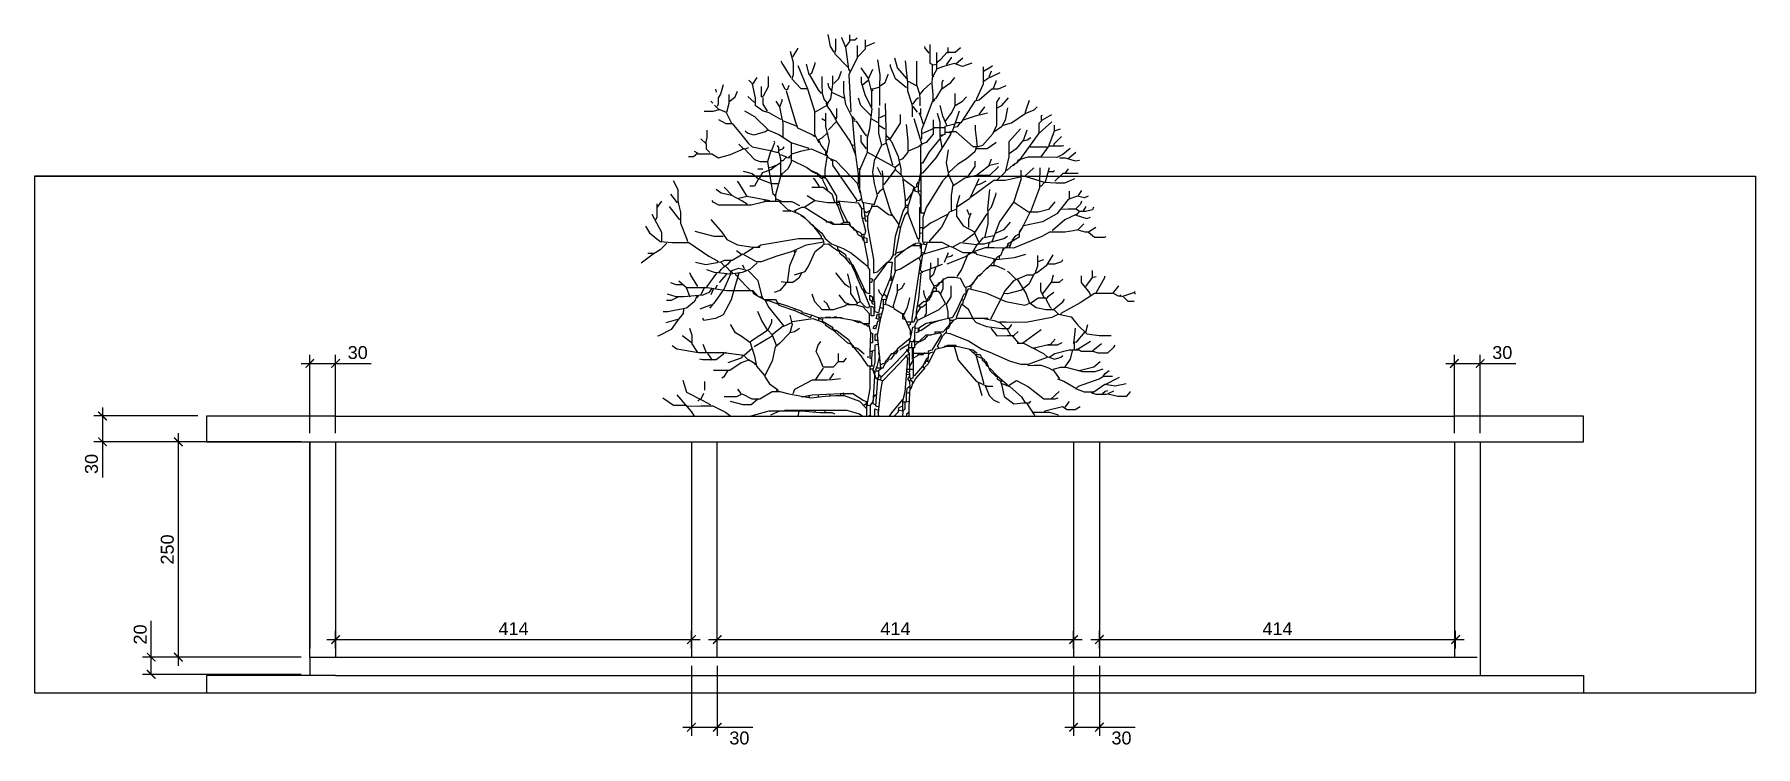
# Model space of a CAD drawing. Header units: centimetres. Extents: x -3096 to 17897, y -3131 to 15798.
# Drawn here: x 12123 to 14123, y 850 to 1677 of the extents above; entities that cross this region are included whole.
import ezdxf

# ---------------------------------------------------------------- set-up
doc = ezdxf.new("R2010")
doc.units = ezdxf.units.CM
doc.layers.add('A-ANNO SYMB', color=3, linetype='Continuous', lineweight=13)
doc.styles.get("Standard").update_dxf_attribs({"font": 'arial.ttf'})
doc.dimstyles.new('1_100', dxfattribs={"dimtxt": 15, "dimasz": 10, "dimexe": 10, "dimexo": 10, "dimgap": 5, "dimtad": 2, "dimdec": 0, "dimtxsty": 'Standard', "dimblk": 'ARCHTICK', "dimcen": 2.5, "dimdle": 10, "dimadec": 0, "dimazin": 0, "dimtfac": 1, "dimtdec": 0, "dimtmove": 0, "dimatfit": 3, "dimldrblk": 'ARCHTICK', "dimfxl": 1, "dimarcsym": 0})

msp = doc.modelspace()

# ---------------------------------------------------------------- blocks, each defined once
blk = doc.blocks.new('_ArchTick')
at = {"color": 0, "linetype": 'ByBlock', "const_width": 0.15}
blk.add_lwpolyline([(-0.5, -0.5), (0.5, 0.5)], dxfattribs=at)
blk = doc.blocks.new('*D47')
at = {"layer": 'A-ANNO SYMB', "color": 0, "lineweight": -2, "transparency": 16777216}
for p, q in [((12473.3, 963.9), (12473.3, 984.3)), ((12886.8, 963.9), (12886.8, 984.3)), ((12463.3, 974.3), (12896.8, 974.3))]:
    blk.add_line(p, q, dxfattribs=at)
at = {"layer": 'Defpoints', "color": 0, "transparency": 16777216}
for p in [(12886.8, 974.3), (12473.3, 953.9), (12886.8, 953.9)]:
    blk.add_point(p, dxfattribs=at)
at = {"layer": 'A-ANNO SYMB', "color": 0, "lineweight": -2, "transparency": 16777216, "xscale": 10, "yscale": 10, "zscale": 10, "rotation": 180}
blk.add_blockref('_ArchTick', (12473.3, 974.3), dxfattribs=at)
at = {"layer": 'A-ANNO SYMB', "color": 0, "lineweight": -2, "transparency": 16777216, "xscale": 10, "yscale": 10, "zscale": 10}
blk.add_blockref('_ArchTick', (12886.8, 974.3), dxfattribs=at)
at = {"layer": 'A-ANNO SYMB', "color": 0, "transparency": 16777216, "insert": (12680.1, 986.9), "char_height": 15, "attachment_point": 5}
blk.add_mtext('414', dxfattribs=at)
blk = doc.blocks.new('*D48')
at = {"layer": 'A-ANNO SYMB', "color": 0, "lineweight": -2, "transparency": 16777216}
for p, q in [((12916.8, 963.9), (12916.8, 984.3)), ((13330.8, 963.9), (13330.8, 984.3)), ((12906.8, 974.3), (13340.8, 974.3))]:
    blk.add_line(p, q, dxfattribs=at)
at = {"layer": 'Defpoints', "color": 0, "transparency": 16777216}
for p in [(13330.8, 974.3), (12916.8, 953.9), (13330.8, 953.9)]:
    blk.add_point(p, dxfattribs=at)
at = {"layer": 'A-ANNO SYMB', "color": 0, "lineweight": -2, "transparency": 16777216, "xscale": 10, "yscale": 10, "zscale": 10, "rotation": 180}
blk.add_blockref('_ArchTick', (12916.8, 974.3), dxfattribs=at)
at = {"layer": 'A-ANNO SYMB', "color": 0, "lineweight": -2, "transparency": 16777216, "xscale": 10, "yscale": 10, "zscale": 10}
blk.add_blockref('_ArchTick', (13330.8, 974.3), dxfattribs=at)
at = {"layer": 'A-ANNO SYMB', "color": 0, "transparency": 16777216, "insert": (13123.8, 986.9), "char_height": 15, "attachment_point": 5}
blk.add_mtext('414', dxfattribs=at)
blk = doc.blocks.new('*D49')
at = {"layer": 'A-ANNO SYMB', "color": 0, "lineweight": -2, "transparency": 16777216}
for p, q in [((13360.8, 963.9), (13360.8, 984.3)), ((13774.8, 963.9), (13774.8, 984.3)), ((13350.8, 974.3), (13784.8, 974.3))]:
    blk.add_line(p, q, dxfattribs=at)
at = {"layer": 'Defpoints', "color": 0, "transparency": 16777216}
for p in [(13774.8, 974.3), (13360.8, 953.9), (13774.8, 953.9)]:
    blk.add_point(p, dxfattribs=at)
at = {"layer": 'A-ANNO SYMB', "color": 0, "lineweight": -2, "transparency": 16777216, "xscale": 10, "yscale": 10, "zscale": 10, "rotation": 180}
blk.add_blockref('_ArchTick', (13360.8, 974.3), dxfattribs=at)
at = {"layer": 'A-ANNO SYMB', "color": 0, "lineweight": -2, "transparency": 16777216, "xscale": 10, "yscale": 10, "zscale": 10}
blk.add_blockref('_ArchTick', (13774.8, 974.3), dxfattribs=at)
at = {"layer": 'A-ANNO SYMB', "color": 0, "transparency": 16777216, "insert": (13567.8, 986.9), "char_height": 15, "attachment_point": 5}
blk.add_mtext('414', dxfattribs=at)
blk = doc.blocks.new('*D50')
at = {"layer": 'A-ANNO SYMB', "color": 0, "lineweight": -2, "transparency": 16777216}
for p, q in [((12202.4, 1243.9), (12202.4, 1203.9)), ((12313.3, 1233.9), (12192.4, 1233.9)), ((12313.3, 1203.9), (12192.4, 1203.9)), ((12202.4, 1203.9), (12202.4, 1162.4))]:
    blk.add_line(p, q, dxfattribs=at)
at = {"layer": 'Defpoints', "color": 0, "transparency": 16777216}
for p in [(12323.3, 1233.9), (12202.4, 1203.9), (12323.3, 1203.9)]:
    blk.add_point(p, dxfattribs=at)
at = {"layer": 'A-ANNO SYMB', "color": 0, "lineweight": -2, "transparency": 16777216, "xscale": 10, "yscale": 10, "zscale": 10}
for p, rotation in [((12202.4, 1233.9), 90), ((12202.4, 1203.9), 270)]:
    blk.add_blockref('_ArchTick', p, dxfattribs=dict(at, rotation=rotation))
at = {"layer": 'A-ANNO SYMB', "color": 0, "transparency": 16777216, "insert": (12189.7, 1178.2), "char_height": 15, "attachment_point": 5, "rotation": 90}
blk.add_mtext('30', dxfattribs=at)
blk = doc.blocks.new('*D51')
at = {"layer": 'A-ANNO SYMB', "color": 0, "lineweight": -2, "transparency": 16777216}
for p, q in [((12433.3, 1203.9), (12280.5, 1203.9)), ((12290.5, 1213.9), (12290.5, 943.9)), ((12433.3, 953.9), (12280.5, 953.9))]:
    blk.add_line(p, q, dxfattribs=at)
at = {"layer": 'Defpoints', "color": 0, "transparency": 16777216}
for p in [(12443.3, 1203.9), (12290.5, 953.9), (12443.3, 953.9)]:
    blk.add_point(p, dxfattribs=at)
at = {"layer": 'A-ANNO SYMB', "color": 0, "lineweight": -2, "transparency": 16777216, "xscale": 10, "yscale": 10, "zscale": 10}
for p, rotation in [((12290.5, 1203.9), 90), ((12290.5, 953.9), 270)]:
    blk.add_blockref('_ArchTick', p, dxfattribs=dict(at, rotation=rotation))
at = {"layer": 'A-ANNO SYMB', "color": 0, "transparency": 16777216, "insert": (12277.8, 1078.9), "char_height": 15, "attachment_point": 5, "rotation": 90}
blk.add_mtext('250', dxfattribs=at)
blk = doc.blocks.new('*D52')
at = {"layer": 'A-ANNO SYMB', "color": 0, "lineweight": -2, "transparency": 16777216}
for p, q in [((12259, 953.9), (12259, 996)), ((12259, 933.9), (12259, 963.9)), ((12433.3, 953.9), (12249, 953.9)), ((12433.3, 933.9), (12249, 933.9))]:
    blk.add_line(p, q, dxfattribs=at)
at = {"layer": 'Defpoints', "color": 0, "transparency": 16777216}
for p in [(12443.3, 953.9), (12259, 933.9), (12443.3, 933.9)]:
    blk.add_point(p, dxfattribs=at)
at = {"layer": 'A-ANNO SYMB', "color": 0, "lineweight": -2, "transparency": 16777216, "xscale": 10, "yscale": 10, "zscale": 10}
for p, rotation in [((12259, 953.9), 90), ((12259, 933.9), 270)]:
    blk.add_blockref('_ArchTick', p, dxfattribs=dict(at, rotation=rotation))
at = {"layer": 'A-ANNO SYMB', "color": 0, "transparency": 16777216, "insert": (12246.3, 980.2), "char_height": 15, "attachment_point": 5, "rotation": 90}
blk.add_mtext('20', dxfattribs=at)
blk = doc.blocks.new('*D59')
at = {"layer": 'A-ANNO SYMB', "color": 0, "lineweight": -2, "transparency": 16777216}
for p, q in [((12443.3, 1213.9), (12443.3, 1304.9)), ((12473.3, 1213.9), (12473.3, 1304.9)), ((12433.3, 1294.9), (12473.3, 1294.9)), ((12473.3, 1294.9), (12514.8, 1294.9))]:
    blk.add_line(p, q, dxfattribs=at)
at = {"layer": 'Defpoints', "color": 0, "transparency": 16777216}
for p in [(12473.3, 1294.9), (12443.3, 1203.9), (12473.3, 1203.9)]:
    blk.add_point(p, dxfattribs=at)
at = {"layer": 'A-ANNO SYMB', "color": 0, "lineweight": -2, "transparency": 16777216, "xscale": 10, "yscale": 10, "zscale": 10, "rotation": 180}
blk.add_blockref('_ArchTick', (12443.3, 1294.9), dxfattribs=at)
at = {"layer": 'A-ANNO SYMB', "color": 0, "lineweight": -2, "transparency": 16777216, "xscale": 10, "yscale": 10, "zscale": 10}
blk.add_blockref('_ArchTick', (12473.3, 1294.9), dxfattribs=at)
at = {"layer": 'A-ANNO SYMB', "color": 0, "transparency": 16777216, "insert": (12499, 1307.5), "char_height": 15, "attachment_point": 5}
blk.add_mtext('30', dxfattribs=at)
blk = doc.blocks.new('*D60')
at = {"layer": 'A-ANNO SYMB', "color": 0, "lineweight": -2, "transparency": 16777216}
for p, q in [((12886.8, 943.9), (12886.8, 862.5)), ((12916.8, 943.9), (12916.8, 862.5)), ((12876.8, 872.5), (12916.8, 872.5)), ((12916.8, 872.5), (12958.3, 872.5))]:
    blk.add_line(p, q, dxfattribs=at)
at = {"layer": 'Defpoints', "color": 0, "transparency": 16777216}
for p in [(12886.8, 953.9), (12916.8, 953.9), (12916.8, 872.5)]:
    blk.add_point(p, dxfattribs=at)
at = {"layer": 'A-ANNO SYMB', "color": 0, "lineweight": -2, "transparency": 16777216, "xscale": 10, "yscale": 10, "zscale": 10, "rotation": 180}
blk.add_blockref('_ArchTick', (12886.8, 872.5), dxfattribs=at)
at = {"layer": 'A-ANNO SYMB', "color": 0, "lineweight": -2, "transparency": 16777216, "xscale": 10, "yscale": 10, "zscale": 10}
blk.add_blockref('_ArchTick', (12916.8, 872.5), dxfattribs=at)
at = {"layer": 'A-ANNO SYMB', "color": 0, "transparency": 16777216, "insert": (12942.5, 859.9), "char_height": 15, "attachment_point": 5}
blk.add_mtext('30', dxfattribs=at)
blk = doc.blocks.new('*D61')
at = {"layer": 'A-ANNO SYMB', "color": 0, "lineweight": -2, "transparency": 16777216}
for p, q in [((13330.8, 943.9), (13330.8, 862.5)), ((13360.8, 943.9), (13360.8, 862.5)), ((13320.8, 872.5), (13360.8, 872.5)), ((13360.8, 872.5), (13402.3, 872.5))]:
    blk.add_line(p, q, dxfattribs=at)
at = {"layer": 'Defpoints', "color": 0, "transparency": 16777216}
for p in [(13330.8, 953.9), (13360.8, 953.9), (13360.8, 872.5)]:
    blk.add_point(p, dxfattribs=at)
at = {"layer": 'A-ANNO SYMB', "color": 0, "lineweight": -2, "transparency": 16777216, "xscale": 10, "yscale": 10, "zscale": 10, "rotation": 180}
blk.add_blockref('_ArchTick', (13330.8, 872.5), dxfattribs=at)
at = {"layer": 'A-ANNO SYMB', "color": 0, "lineweight": -2, "transparency": 16777216, "xscale": 10, "yscale": 10, "zscale": 10}
blk.add_blockref('_ArchTick', (13360.8, 872.5), dxfattribs=at)
at = {"layer": 'A-ANNO SYMB', "color": 0, "transparency": 16777216, "insert": (13386.5, 859.9), "char_height": 15, "attachment_point": 5}
blk.add_mtext('30', dxfattribs=at)
blk = doc.blocks.new('*D62')
at = {"layer": 'A-ANNO SYMB', "color": 0, "lineweight": -2, "transparency": 16777216}
for p, q in [((13773.3, 1213.9), (13773.3, 1304.9)), ((13803.3, 1213.9), (13803.3, 1304.9)), ((13763.3, 1294.9), (13803.3, 1294.9)), ((13803.3, 1294.9), (13844.8, 1294.9))]:
    blk.add_line(p, q, dxfattribs=at)
at = {"layer": 'Defpoints', "color": 0, "transparency": 16777216}
for p in [(13803.3, 1294.9), (13773.3, 1203.9), (13803.3, 1203.9)]:
    blk.add_point(p, dxfattribs=at)
at = {"layer": 'A-ANNO SYMB', "color": 0, "lineweight": -2, "transparency": 16777216, "xscale": 10, "yscale": 10, "zscale": 10, "rotation": 180}
blk.add_blockref('_ArchTick', (13773.3, 1294.9), dxfattribs=at)
at = {"layer": 'A-ANNO SYMB', "color": 0, "lineweight": -2, "transparency": 16777216, "xscale": 10, "yscale": 10, "zscale": 10}
blk.add_blockref('_ArchTick', (13803.3, 1294.9), dxfattribs=at)
at = {"layer": 'A-ANNO SYMB', "color": 0, "transparency": 16777216, "insert": (13829, 1307.5), "char_height": 15, "attachment_point": 5}
blk.add_mtext('30', dxfattribs=at)

# ---------------------------------------------------------------- dimensions: what is measured, and where the dimension line sits
at = {"layer": 'A-ANNO SYMB'}
for base, p1, p2, picture, middle in [((12473.3, 1294.9), (12443.3, 1203.9), (12473.3, 1203.9), '*D59', (12499, 1307.5)), ((13803.3, 1294.9), (13773.3, 1203.9), (13803.3, 1203.9), '*D62', (13829, 1307.5)), ((12886.8338229, 974.3251223), (12473.3338229, 953.8637507), (12886.8338229, 953.8637507), '*D47', (12680.0838229, 986.8558181)), ((13330.8, 974.3), (12916.8, 953.9), (13330.8, 953.9), '*D48', (13123.8, 986.9)), ((13774.8, 974.3), (13360.8, 953.9), (13774.8, 953.9), '*D49', (13567.8, 986.9)), ((12916.8, 872.5), (12886.8, 953.9), (12916.8, 953.9), '*D60', (12942.5, 859.9)), ((13360.8, 872.5), (13330.8, 953.9), (13360.8, 953.9), '*D61', (13386.5, 859.9))]:
    dim = msp.add_linear_dim(base=base, p1=p1, p2=p2, dimstyle='1_100', dxfattribs=at)
    dim.commit()
    dim.dimension.update_dxf_attribs({"geometry": picture, "text_midpoint": middle})
for base, p1, p2, picture, middle in [((12202.4, 1203.9), (12323.3, 1233.9), (12323.3, 1203.9), '*D50', (12189.7, 1178.2)), ((12290.5, 953.9), (12443.3, 1203.9), (12443.3, 953.9), '*D51', (12277.8, 1078.9))]:
    dim = msp.add_linear_dim(base=base, p1=p1, p2=p2, angle=90, dimstyle='1_100', dxfattribs=at)
    dim.commit()
    dim.dimension.update_dxf_attribs({"geometry": picture, "text_midpoint": middle})
dim = msp.add_linear_dim(base=(12259, 933.9), p1=(12443.3, 953.9), p2=(12443.3, 933.9), angle=90, dimstyle='1_100', dxfattribs=at)
dim.commit()
dim.dimension.update_dxf_attribs({"geometry": '*D52', "text_midpoint": (12259, 980.2), "dimtype": 160})

# ---------------------------------------------------------------- linework, layer by layer
for p, q in [((12123.3, 1512.4), (14123.3, 1512.4)), ((13104.1, 1512.4), (12123.3, 1512.4)), ((12123.3, 1512.4), (12123.3, 912.4)), ((14123.3, 1512.4), (14123.3, 912.4)), ((12473.3, 1233.8), (12323.3, 1233.8)), ((12323.3, 1233.8), (12323.3, 1203.8)), ((12473.3, 1233.8), (13773.3, 1233.8)), ((13923.3, 1233.8), (13773.3, 1233.8)), ((13923.3, 1203.8), (13923.3, 1233.8)), ((12323.3, 1203.8), (13773.3, 1203.8)), ((12443.3, 953.8), (12443.3, 1203.8)), ((12443.3, 1203.8), (12443.3, 963.8)), ((12473.3, 1203.8), (12473.3, 953.8)), ((12886.8, 1203.8), (12886.8, 953.8)), ((12916.8, 953.8), (12916.8, 1203.8)), ((13330.8, 1203.8), (13330.8, 953.8)), ((13360.8, 1203.8), (13360.8, 953.8)), ((13773.3, 1203.8), (13923.3, 1203.8)), ((13773.3, 1203.8), (13773.3, 953.8)), ((13803.3, 1203.8), (13803.3, 953.8)), ((12443.3, 953.8), (13799.8, 953.8)), ((12443.3, 953.8), (12443.3, 933.8)), ((13803.3, 953.8), (13803.3, 932.4)), ((12473.3, 932.4), (12323.3, 932.4)), ((12323.3, 932.4), (12323.3, 912.4)), ((12473.3, 932.4), (12473.3, 932.4)), ((12473.3, 932.4), (13773.3, 932.4)), ((13773.3, 932.4), (13923.3, 932.4)), ((13923.3, 932.4), (13923.3, 912.4)), ((12123.3, 912.4), (14123.3, 912.4))]:
    msp.add_line(p, q)
at = {"color": 84}
for points in [[(13004.5, 1650.9), (13010.6, 1660.4), (13010.6, 1660.9)], [(13052.7, 1656.5), (13048.2, 1663.1), (13045.5, 1677)], [(13054.1, 1672), (13054.1, 1658.7), (13053.2, 1654.8), (13068.7, 1638.8)], [(13070.4, 1676.4), (13070.4, 1668.7), (13066, 1662.6), (13061.5, 1673.1), (13061.5, 1673.6)], [(13066, 1662.6), (13069.3, 1636.5), (13070.9, 1634.3)], [(13079.3, 1664.2), (13079.3, 1649.8), (13069.8, 1629.9), (13072.1, 1587.3), (13071.5, 1586.7)], [(13070.9, 1670.6), (13076.5, 1670.6), (13079.3, 1673.1)], [(13088.7, 1670.9), (13088.7, 1659.8), (13080.4, 1651.5), (13079.8, 1651.5)], [(13089.2, 1663.1), (13099.7, 1667.6)], [(13162.9, 1655.4), (13158.4, 1660.9), (13157.9, 1663.1)], [(13163.7, 1665.3), (13163.7, 1643.7), (13167.8, 1641.5), (13171.7, 1642.6)], [(13172.3, 1644.9), (13176.7, 1648.2), (13183.9, 1656.2), (13193.3, 1656.2), (13199.4, 1662)], [(13185.3, 1655.4), (13185.3, 1662)], [(13002.8, 1627.1), (12991.8, 1644.3), (12991.2, 1646)], [(13001.7, 1657.6), (13005.1, 1644.3), (13005.1, 1629.9), (13003.4, 1625.5), (13013.9, 1614.1), (13021.7, 1614.1)], [(13010.6, 1641), (13021.7, 1613.8), (13030, 1586.7), (13043.8, 1594.5), (13047.7, 1589.5), (13053.2, 1580.6), (13054.9, 1580.6)], [(13020, 1642.6), (13023.3, 1630.5), (13026.7, 1632.1), (13030.5, 1643.2), (13030.5, 1644.3)], [(13103.1, 1647.6), (13105.6, 1629.9), (13105.4, 1616.6), (13105.3, 1611.1), (13105.3, 1594.5)], [(13136.8, 1615), (13124.1, 1625.5), (13118, 1639.9), (13118, 1642.1)], [(13137.4, 1625.5), (13126.3, 1638.2), (13123, 1649.3)], [(13135.2, 1646.5), (13137.9, 1621), (13137.9, 1611.6), (13142.4, 1597.2), (13143.2, 1593.4), (13143.3, 1587.8), (13143.3, 1581.2)], [(13138.5, 1622.7), (13148.7, 1617.2), (13148.7, 1646)], [(13171.7, 1655.9), (13171.7, 1636), (13166.5, 1627.1), (13166.3, 1619.9), (13167.1, 1607.2), (13167.1, 1600.6), (13157.3, 1574), (13154.3, 1566.2), (13154.3, 1555.7), (13153.4, 1555.2)], [(13166.7, 1641.5), (13166.7, 1628.8), (13168.4, 1628.2)], [(13212.7, 1643.7), (13201.6, 1639.9), (13192.2, 1643.2), (13178.4, 1639.3), (13172.3, 1637.1)], [(13183.3, 1641.5), (13188.9, 1649.8), (13188.9, 1650.4)], [(13194.4, 1643.2), (13202.2, 1649.8)], [(13226, 1634.3), (13234.8, 1639.3), (13236.5, 1641)], [(12953.6, 1623.8), (12958, 1619.4), (12963, 1627.1)], [(12967.7, 1616.6), (12967.7, 1604.4), (12970.7, 1605.5), (12976.5, 1616.6), (12976.5, 1628.2)], [(13023.9, 1629.9), (13033.9, 1612.7), (13037.7, 1608.3)], [(13050.7, 1628.8), (13050.7, 1618.8), (13048.2, 1602.2), (13044.9, 1597.2), (13041.1, 1601.7), (13039.1, 1608.3), (13038.7, 1619.4), (13038.7, 1628.2)], [(13063.5, 1622.7), (13063.5, 1609.4), (13066, 1596.1), (13073.7, 1580.6), (13077, 1539.7), (13080.4, 1514.2), (13080.4, 1503.1), (13054.9, 1529.7), (13047.1, 1533), (13043.8, 1536.3), (13047.1, 1552.9), (13043, 1569.6), (13042.9, 1576.8), (13042.9, 1585.6)], [(13049.9, 1611.6), (13046.6, 1616.1), (13045.5, 1620.5)], [(13052.1, 1619.9), (13058.2, 1626), (13061, 1634.3)], [(13083.7, 1638.2), (13092.5, 1625.5), (13097.5, 1636.5)], [(13084.2, 1627.7), (13084.2, 1621.6), (13088.1, 1607.2), (13096.4, 1590.6), (13093.7, 1567.3), (13090.9, 1556.8), (13090.9, 1540.2)], [(13092, 1623.3), (13085.3, 1617.7), (13084.8, 1617.7)], [(13092, 1625.5), (13096.1, 1610), (13096.1, 1592.8)], [(13106.4, 1617.7), (13111.9, 1621), (13115.2, 1630.5), (13115.2, 1631)], [(13165.1, 1620.5), (13156.2, 1612.2), (13152.3, 1607.8), (13149, 1617.2)], [(13167.8, 1601.1), (13171.2, 1602.8), (13177.8, 1613.8), (13188.3, 1621), (13192.8, 1627.1)], [(13178.1, 1613.8), (13178.1, 1621.6), (13179.5, 1624.4)], [(13225.7, 1639.3), (13225.7, 1619.4), (13218.2, 1602.2), (13217.7, 1600.6)], [(13226.5, 1622.7), (13231, 1626), (13245.4, 1632.7)], [(13232.6, 1627.7), (13235.4, 1634.9)], [(13237.6, 1614.4), (13240.9, 1622.2), (13240.9, 1623.3)], [(12914.8, 1613.3), (12915.4, 1610)], [(12923.7, 1618.3), (12920.4, 1607.8), (12917.9, 1603.3), (12917.9, 1596.1), (12916.5, 1593.4)], [(12930.3, 1607.2), (12930.3, 1596.7), (12927.6, 1586.2), (12919.2, 1590)], [(12931.4, 1599.5), (12937.5, 1604.4), (12940.3, 1611.1)], [(12960.2, 1597.8), (12952.5, 1605)], [(12957.4, 1619.4), (12960.8, 1603.3), (12960.8, 1595), (12970.2, 1588.4), (12976.8, 1586.2), (12990.1, 1578.4), (12992.3, 1579.5), (12989.6, 1592.8), (12992.3, 1600), (12992.3, 1601.7)], [(12969.6, 1603.9), (12969.6, 1596.1), (12974.6, 1587.8)], [(13000.1, 1617.7), (12997.9, 1612.2), (12995.7, 1613.3), (12992.3, 1619.9)], [(12996.8, 1611.6), (13007.8, 1575.1), (13010, 1568.4), (13024.4, 1561.8), (13028.9, 1559.6), (13030, 1560.1)], [(13050.5, 1609.4), (13063.8, 1603.3)], [(13095.3, 1582.8), (13083.7, 1594.5), (13080.9, 1602.8)], [(13104.7, 1615.5), (13097, 1613.3), (13095.9, 1613.3)], [(13098.1, 1612.7), (13096.4, 1611.1)], [(13150.7, 1603.3), (13147.4, 1601.1), (13143.5, 1596.1)], [(13151.8, 1607.8), (13152.1, 1602.2), (13152.1, 1593.9)], [(13244.8, 1603.9), (13241.2, 1598.3), (13241.2, 1571.2), (13236.5, 1561.2), (13224.9, 1548), (13219.9, 1546.3), (13214.3, 1546.3), (13194.4, 1563.7), (13187.2, 1563.7), (13187.8, 1560.7), (13170.6, 1533.6), (13155.1, 1515.8), (13154.6, 1515.8)], [(13169.5, 1601.1), (13167.3, 1598.9)], [(13182.2, 1576.2), (13189.4, 1586.2), (13193.3, 1594.5), (13201.6, 1599.5), (13206.6, 1604.4)], [(13193.3, 1594.5), (13193.3, 1608.3)], [(13252, 1617.2), (13243.1, 1613.3), (13235.9, 1613.3), (13221, 1600.6), (13216, 1599.5), (13200, 1574.5), (13193.9, 1574.5)], [(13242, 1591.7), (13247.6, 1594.5), (13255.3, 1603.3)], [(13274.7, 1585.1), (13275.8, 1589.5), (13279.7, 1600.6)], [(12913.7, 1595), (12919.2, 1589.5), (12911.5, 1587.3), (12901.5, 1587.3)], [(12909.3, 1599.5), (12911.5, 1597.2)], [(12927, 1586.2), (12933.6, 1573.2), (12927, 1573.2), (12918.7, 1577.9)], [(12948.6, 1588.4), (12960.2, 1581.7), (12976.3, 1565.7), (12988.5, 1560.7), (13002.6, 1551.3), (13002.6, 1528.6), (12999, 1521.4), (12991.8, 1514.7), (12990.7, 1515.3)], [(12989.6, 1592.8), (12985.1, 1599.5)], [(13029.7, 1586.7), (13029.7, 1561.2), (13033.3, 1554.1), (13038.8, 1556.8), (13044.4, 1562.4), (13045.5, 1562.4)], [(13043.3, 1597.8), (13043.8, 1594.5)], [(13044.9, 1597.2), (13044.4, 1594.5)], [(13053.2, 1580.6), (13056.6, 1574), (13071.5, 1551.8), (13072.1, 1551.8)], [(13055.2, 1591.1), (13055.2, 1580.1), (13053.8, 1577.9)], [(13073.7, 1581.7), (13076.5, 1577.3)], [(13104.4, 1591.7), (13104.3, 1571.8), (13104.3, 1561.8), (13107.5, 1548.5), (13113, 1550.7)], [(13111.4, 1582.8), (13105.3, 1580.1)], [(13111.9, 1596.7), (13112.5, 1567.9), (13112.5, 1560.7), (13113.6, 1559.6)], [(13129.4, 1583.9), (13129.4, 1574), (13119.7, 1559), (13117.5, 1555.2)], [(13144, 1593.4), (13149, 1586.7)], [(13151.2, 1586.2), (13153.4, 1581.2), (13156.2, 1572.9)], [(13153.4, 1583.9), (13153.4, 1591.1)], [(13172.3, 1585.6), (13175.3, 1575.6), (13175.3, 1559), (13177.8, 1545.7)], [(13175.6, 1594.5), (13178.4, 1582.3), (13182.8, 1572.9), (13183.3, 1571.2)], [(13197.7, 1587.8), (13190, 1565.1), (13188.3, 1562.4)], [(13231, 1585.6), (13221.5, 1583.4), (13217.7, 1582.3), (13203.8, 1577.9), (13203.3, 1577.9)], [(13221, 1583.9), (13227.6, 1592.8)], [(13254.2, 1591.7), (13251.4, 1577.3), (13247, 1569.6), (13238.2, 1563.5)], [(13249.2, 1571.8), (13258.6, 1574.5), (13274.7, 1585.1), (13285.2, 1589.5), (13288.5, 1592.8)], [(13265.3, 1528), (13266.9, 1530.2), (13268.6, 1531.9), (13291, 1562.4), (13291, 1574), (13294.6, 1577.9), (13302.9, 1582.3), (13305.7, 1583.9)], [(13293.5, 1577.3), (13293.5, 1582.8), (13294.6, 1583.4)], [(12897.7, 1555.7), (12903.7, 1550.2), (12905.1, 1557.4), (12905.1, 1565.7)], [(12934.2, 1573.4), (12945.3, 1560.1), (12953, 1550.2), (12957.4, 1546.3), (12976.8, 1542.4), (12985.7, 1540.2), (12988.2, 1540.2), (12988.2, 1545.7), (12986.8, 1548)], [(12975.7, 1565.7), (12972.4, 1564), (12959.1, 1560.1), (12951.9, 1562.4), (12949.1, 1564.6)], [(12992.3, 1578.4), (12992.9, 1574), (12992.9, 1557.9)], [(12993.4, 1576.8), (13008.4, 1570.7)], [(13042.2, 1576.8), (13038.3, 1579)], [(13054.9, 1575.6), (13046, 1566.2)], [(13074.3, 1576.8), (13078.1, 1576.2), (13087, 1562.9), (13090.3, 1559)], [(13090.3, 1544.1), (13084.2, 1552.4), (13084.2, 1560.1)], [(13095.9, 1579), (13104.2, 1574.5)], [(13104.7, 1571.8), (13111.4, 1567.3)], [(13136.3, 1572.3), (13138.2, 1553.5), (13138.2, 1540.2), (13131.9, 1532.5), (13129.1, 1530.8)], [(13145.1, 1579.5), (13154, 1550.2), (13154, 1548)], [(13167.8, 1577.9), (13167.8, 1561.2), (13159.5, 1551.3), (13154.6, 1549.6), (13154, 1550.2)], [(13168.4, 1567.9), (13155.1, 1561.8)], [(13168.4, 1569), (13182.2, 1569)], [(13192.8, 1572.9), (13181.4, 1570.1), (13181.4, 1560.7), (13176.1, 1559.6)], [(13187.2, 1563.2), (13181.7, 1563.2)], [(13198.8, 1574), (13195.5, 1569.6), (13192.2, 1569)], [(13219.1, 1546.3), (13218.1, 1556.8), (13217, 1566.2), (13217, 1571.8)], [(13269.2, 1567.3), (13255.6, 1552.4), (13255.6, 1534.7), (13251.4, 1517), (13242, 1508.1)], [(13276.4, 1565.7), (13272.5, 1554.6), (13264.2, 1544.1), (13255.9, 1538.5)], [(13290.8, 1562.4), (13305.7, 1575.6)], [(13302.4, 1548.5), (13308.5, 1565.1), (13315.7, 1567.3)], [(13308.5, 1565.1), (13308.5, 1571.8)], [(12889.9, 1541.3), (12894.3, 1539.1), (12889.3, 1534.7), (12883.3, 1534.7)], [(12894.3, 1538.3), (12910.4, 1538.3), (12918.1, 1533.6), (12932, 1537.4), (12948, 1544.6), (12960.2, 1531.9), (12966.3, 1529.4), (12975.7, 1529.4), (12979.6, 1542.4)], [(12904, 1550.2), (12904, 1544.1), (12908.2, 1539.7)], [(12946.9, 1544.6), (12941.9, 1549.6)], [(12949.1, 1544.1), (12953.6, 1545.7)], [(12980.1, 1542.4), (12983.5, 1551.3), (12982.9, 1552.9)], [(12989, 1542.4), (12993.4, 1544.6), (12994.5, 1546.3)], [(13002.3, 1551.3), (13022.2, 1545.2), (13022.8, 1544.1)], [(13003.4, 1538.5), (13015, 1541.9), (13026.1, 1544.1), (13043.8, 1536.3)], [(13027.8, 1559.6), (13030.5, 1558.5)], [(13033.3, 1554.1), (13034.4, 1551.8), (13035, 1551.8)], [(13035, 1554.1), (13037.2, 1548.5), (13043.8, 1539.7), (13044.4, 1539.7)], [(13042.7, 1540.2), (13042.7, 1536.9)], [(13070.4, 1553.5), (13072.6, 1549.1), (13076.5, 1539.1)], [(13072.6, 1549.1), (13075.9, 1548.5)], [(13082.3, 1497.6), (13082.3, 1519.7), (13091.4, 1540.2), (13123, 1523), (13124.1, 1520.3)], [(13107.5, 1548.5), (13099.2, 1530.2), (13097, 1517), (13099.2, 1503.7), (13102.5, 1489.8), (13098.6, 1478.8)], [(13120.8, 1525.3), (13113, 1552.4), (13113, 1559.6), (13117.5, 1556.3)], [(13130.5, 1514.2), (13130.5, 1520.8), (13127.4, 1534.7), (13119.7, 1552.4), (13116.4, 1555.2), (13113.6, 1554.1)], [(13154.6, 1549.6), (13150.7, 1546.3), (13138.5, 1541.3), (13137.9, 1541.3)], [(13152.9, 1547.4), (13152.9, 1517), (13150.1, 1500.3), (13150.1, 1493.7), (13144.6, 1495.9)], [(13175.6, 1555.7), (13162.9, 1540.8), (13155.1, 1527.5), (13153.4, 1527.5)], [(13178.9, 1559.6), (13176.7, 1558.5)], [(13185, 1543), (13182.8, 1528), (13185.6, 1514.2)], [(13217.7, 1545.7), (13216, 1540.8), (13206.6, 1532.5), (13196.1, 1525.8), (13186.1, 1517), (13185.6, 1517)], [(13217.7, 1544.6), (13230.4, 1544.6), (13240.4, 1551.3), (13240.9, 1551.8)], [(13326.7, 1544.6), (13318.4, 1537.4), (13311.2, 1534.1), (13293.5, 1534.4), (13277.5, 1534.4), (13266.4, 1530.8), (13264.7, 1527.5), (13260.3, 1525.3), (13253.7, 1519.2), (13252.6, 1519.2)], [(13271.9, 1553.5), (13276.9, 1554.6), (13281.3, 1557.4)], [(13279.7, 1546.3), (13300.2, 1546.3)], [(13293, 1534.7), (13302.4, 1547.7), (13317.3, 1547.7), (13319.5, 1548)], [(13316.8, 1558.5), (13307.9, 1549.6), (13307.9, 1548)], [(13324.5, 1533), (13333.4, 1540.2)], [(12964.1, 1521.1), (12969.6, 1521.1)], [(12990.7, 1528), (12984.6, 1524.2), (12979, 1519.7), (12969.1, 1516.4), (12965.8, 1509.8)], [(12975.2, 1529.1), (12981.3, 1491.5), (12984, 1490.9)], [(12984.6, 1524.7), (12980.1, 1523), (12976.8, 1521.9)], [(12988.5, 1539.7), (12990.4, 1532.5), (12990.4, 1512), (12984.6, 1490.9), (12984.6, 1484.3)], [(12990.1, 1537.4), (12997.3, 1534.7), (12992.9, 1530.2), (12991.2, 1530.2)], [(12997.3, 1534.1), (13002.3, 1533.6)], [(13002.8, 1536.3), (13000.1, 1534.7), (13000.1, 1534.1)], [(13002.8, 1531.4), (13021.7, 1521.9), (13025, 1519.2), (13032.2, 1516.4), (13033.9, 1513.1), (13038.3, 1509.8)], [(13021.1, 1521.9), (13024.4, 1520.3)], [(13044.4, 1536.9), (13041.6, 1519.7), (13041.6, 1510.9), (13038.8, 1510.9)], [(13048.2, 1531.9), (13049.4, 1530.2)], [(13050.7, 1531.4), (13050.7, 1525.3), (13078.7, 1484.8), (13078.1, 1482.6)], [(13077, 1539.7), (13077, 1536.9)], [(13080.4, 1521.4), (13083.7, 1520.8)], [(13107.5, 1513.1), (13103.1, 1522.5)], [(13135.5, 1476.5), (13135.5, 1484.8), (13132.4, 1512), (13123.5, 1520.3), (13110.3, 1502.6), (13109.7, 1502.6)], [(13129.1, 1526.9), (13123.5, 1522.5)], [(13153.4, 1527.5), (13153.4, 1488.2), (13153.4, 1469.9), (13156.8, 1469.9)], [(13191.1, 1501.5), (13195, 1504.2), (13204.4, 1510.3), (13218.2, 1513.4), (13233.7, 1513.4), (13243.1, 1523), (13243.1, 1523.6)], [(13207.7, 1511.4), (13216.3, 1523.6), (13216.3, 1529.7)], [(13217.7, 1513.1), (13233.2, 1525.3), (13243.7, 1527.5)], [(13232.6, 1525.3), (13235.4, 1532.5)], [(13263.1, 1527.5), (13261.4, 1524.7), (13260.3, 1524.7)], [(13284.7, 1521.9), (13274.1, 1512.5), (13296.8, 1505.3), (13310.1, 1504.8), (13320.7, 1504.8), (13331.7, 1509.2), (13332.3, 1509.8)], [(13291.6, 1521.9), (13291.4, 1505.3), (13291.4, 1498.7), (13280.8, 1471)], [(13302.4, 1521.9), (13298, 1505.3)], [(13314.6, 1533.8), (13321.2, 1533.8), (13325.1, 1532.5), (13332.8, 1530.2), (13337.8, 1530.8)], [(13321.2, 1515.3), (13325.1, 1520.8)], [(12865.5, 1507.5), (12870.8, 1497), (12870.8, 1484.3), (12871.6, 1479.9), (12874.1, 1470.4), (12874.1, 1457.7), (12881.6, 1439.4), (12882.1, 1436.7)], [(12951.4, 1488.7), (12941.9, 1504.8), (12940.3, 1506.4)], [(12946.9, 1518.1), (12957.4, 1515.3), (12964.6, 1509.2), (12960.2, 1500.6), (12954.7, 1500.6)], [(12964.6, 1509.8), (12977.9, 1504.8), (12978.5, 1504.8)], [(12979, 1503.7), (12987.3, 1503.7)], [(12991.8, 1514.7), (12990.1, 1512.5)], [(13025, 1519.2), (13027.8, 1517.5), (13031.6, 1515.3)], [(13035.5, 1500.3), (13030, 1508.7), (13028.3, 1509.8)], [(13032.2, 1516.4), (13038.8, 1512), (13039.4, 1507.5), (13044.9, 1496.5)], [(13042.2, 1511.4), (13042.7, 1509.2), (13041.6, 1510.9)], [(13043.3, 1509.2), (13055.4, 1489.3), (13055.4, 1479.3), (13058.2, 1479.3)], [(13079.8, 1503.1), (13082, 1495.4), (13082.6, 1493.1)], [(13108.3, 1518.6), (13109, 1509.2), (13109, 1499.8), (13116.9, 1474.9), (13119.1, 1467.7), (13118.6, 1467.1)], [(13133.5, 1508.7), (13146.2, 1499.2), (13150.1, 1500.9)], [(13150.1, 1505.9), (13148.5, 1502.6), (13148.5, 1500.9)], [(13150.7, 1508.1), (13153.4, 1508.1)], [(13188.9, 1472.1), (13188.9, 1489.8), (13191.1, 1502.6), (13185.6, 1514.2), (13178.4, 1506.4), (13159.5, 1476), (13155.7, 1464.4), (13155.1, 1441.7), (13155.1, 1436.1), (13161.8, 1435.6), (13177.8, 1435.6), (13185.6, 1431.7), (13185.6, 1431.1)], [(13228.7, 1506.4), (13222.1, 1503.1), (13217.1, 1501.5), (13209.9, 1486), (13195, 1476.5)], [(13261.4, 1482.1), (13270.3, 1509.8), (13268.6, 1511.4), (13251.4, 1507.3), (13238.2, 1507.3), (13213.2, 1489.3), (13212.7, 1489.8)], [(13218.2, 1502.6), (13221, 1509.8)], [(13269.7, 1519.2), (13269.7, 1511.4)], [(13270.3, 1513.1), (13274.1, 1512.5)], [(13270.3, 1512.5), (13272.5, 1512.5)], [(13296.8, 1504.8), (13293, 1500.9), (13292.4, 1500.9)], [(13301.8, 1517.8), (13307.9, 1517.8), (13308.5, 1519.2)], [(13336.2, 1515.3), (13318.4, 1515.3), (13309, 1506.4)], [(12846.4, 1480.4), (12846.4, 1464.4), (12845.1, 1461.6)], [(12847.3, 1476.5), (12852.3, 1483.2)], [(12870.5, 1481.5), (12862.8, 1491.5)], [(12972.4, 1484.8), (12970.7, 1482.1), (12956.3, 1478.8), (12918.7, 1478.8), (12912, 1482.1), (12910.9, 1484.3)], [(12951.4, 1479.9), (12945.3, 1483.7), (12933.6, 1489.8), (12921.5, 1492.6), (12915.4, 1497)], [(12934.2, 1489.8), (12924.8, 1499.8)], [(12977.9, 1483.7), (12951.4, 1488.7), (12941.4, 1486.5), (12941.4, 1486)], [(12972.4, 1483.5), (12988.5, 1483.5), (12995.7, 1476.5), (13000.1, 1472.7), (13000.1, 1471.6)], [(12982.9, 1490.4), (12984.6, 1488.7)], [(12985.1, 1486), (12990.7, 1483.7), (12990.1, 1481.5)], [(12990.7, 1482.9), (13003.4, 1482.9), (13012.3, 1478.2)], [(13021.1, 1489.8), (13030.5, 1484.3), (13017.8, 1476), (13014.5, 1476), (13005.6, 1471.6)], [(13026.7, 1499.8), (13039.9, 1499.8), (13049.9, 1492), (13053.2, 1482.6)], [(13030.5, 1484.3), (13044.9, 1481.8), (13057.1, 1481.8), (13057.7, 1481.5)], [(13056, 1483.7), (13080.4, 1481.5), (13084.5, 1474.9), (13084.5, 1466.6), (13089.2, 1448.9), (13088.1, 1445), (13084.2, 1443.9), (13086.5, 1437.8)], [(13058.2, 1483.2), (13060.4, 1474.3), (13068.2, 1459.4)], [(13083.7, 1486), (13081.5, 1483.7), (13078.7, 1484.3)], [(13082.6, 1496.5), (13085.3, 1482.1), (13098.1, 1479.9), (13098.6, 1479.9)], [(13086.5, 1481.5), (13088.7, 1460.5), (13090.9, 1460.5)], [(13109.7, 1497.6), (13105.8, 1494.8), (13103.1, 1492), (13102.5, 1492)], [(13145.1, 1499.2), (13138.5, 1478.2), (13135.7, 1478.2)], [(13143.5, 1493.7), (13136.8, 1484.3), (13135.7, 1484.3)], [(13145.7, 1499.2), (13146.2, 1495.9)], [(13150.1, 1493.7), (13152.6, 1489.3), (13152.6, 1482.1), (13152.9, 1477.6)], [(13150.7, 1495.4), (13152.9, 1495.4)], [(13198.3, 1489.8), (13194.7, 1477.6), (13194.7, 1466), (13202.7, 1454.9), (13216.6, 1447.2), (13230.4, 1468.8), (13231, 1468.8)], [(13213.2, 1489.3), (13211.6, 1488.2)], [(13309, 1482.6), (13301.8, 1473.8), (13289.6, 1470.7), (13278.6, 1470.7), (13260.9, 1482.1), (13244.8, 1459.4), (13235.9, 1436.1), (13226.5, 1433.4), (13218.8, 1433.4), (13213.8, 1425)], [(13233.2, 1497), (13231, 1474.3), (13231.2, 1469.9), (13231.2, 1457.2), (13227.6, 1442.2), (13227.6, 1441.7)], [(13232.1, 1472.7), (13235.4, 1476.5), (13240.4, 1490.9), (13240.9, 1493.1)], [(13347.8, 1489.3), (13343.4, 1487.1), (13335, 1489.3), (13324.5, 1485.4), (13311.2, 1468.8), (13294.6, 1459.4), (13272.5, 1454.9), (13271.9, 1455.5)], [(13326.2, 1486.5), (13326.2, 1494.8)], [(13340, 1483.2), (13338.9, 1479.9), (13333.4, 1474.3), (13337.8, 1471.6), (13333.9, 1467.1), (13346.1, 1463.2), (13350.6, 1464.9)], [(13336.7, 1489.8), (13340.6, 1495.9)], [(12840.6, 1468.2), (12852, 1447.2), (12852, 1436.7)], [(12873.3, 1461.6), (12861.1, 1477.1)], [(12909.3, 1462.1), (12922, 1447.2), (12928.1, 1438.9), (12940.3, 1432.8), (12958, 1430), (12960.8, 1429.8), (12966.3, 1429.8), (12966.3, 1431.7)], [(13002.3, 1471.8), (12992.9, 1471.8)], [(13000.1, 1473.2), (13011.7, 1468.8), (13016.7, 1466), (13018.4, 1464.4)], [(13007.8, 1472.7), (13007.8, 1470.4)], [(13009.5, 1469.9), (13011.7, 1468.8)], [(13013.9, 1467.1), (13018.9, 1463.8), (13025.5, 1457.2), (13038.3, 1446.1), (13042.2, 1440), (13049.4, 1433.9), (13063.2, 1428.4), (13072.6, 1422.8), (13090.9, 1408.4)], [(13018.9, 1476), (13039.9, 1462.7), (13043.3, 1461), (13043.8, 1460.5)], [(13022.8, 1460.5), (13023.9, 1458.3), (13025, 1458.3)], [(13039.9, 1462.7), (13044.9, 1459.4), (13046, 1459.9)], [(13056.6, 1478.8), (13063.8, 1458.8)], [(13084.2, 1475.4), (13086.5, 1474.9)], [(13085.9, 1463.8), (13088.1, 1463.8)], [(13087, 1475.4), (13087.6, 1470.4)], [(13093.7, 1472.1), (13090.3, 1469.9), (13088.1, 1471)], [(13088.1, 1466.6), (13091.4, 1466)], [(13096.4, 1479.3), (13095.9, 1476.5), (13091.2, 1465.5), (13091.2, 1453.8), (13098.4, 1415.6), (13098.4, 1400.1), (13103.1, 1401.2), (13114.1, 1412.6), (13120.2, 1412.6), (13118, 1394.6), (13109.2, 1373), (13105.3, 1377.4), (13104.7, 1380.8)], [(13097, 1477.6), (13103.1, 1477.6), (13115.8, 1467.7), (13120.2, 1466.6)], [(13114.7, 1412.3), (13118.6, 1416.2), (13121.3, 1420.1), (13124.1, 1442.8), (13133, 1471.6), (13135.7, 1476.5), (13137.4, 1476.5)], [(13119.1, 1468.2), (13127.4, 1456.6)], [(13137.9, 1471), (13134.6, 1467.1), (13129.6, 1453.3), (13127.4, 1453.3)], [(13138.2, 1478.2), (13138.2, 1469.3), (13149.6, 1440), (13152.3, 1440.5), (13152.3, 1476), (13152.9, 1476.5)], [(13184.5, 1467.7), (13164.5, 1457.7), (13156.2, 1451.1)], [(13193.9, 1473.8), (13186.1, 1470.4), (13177.3, 1453.3), (13163.4, 1437.2), (13163.4, 1436.7)], [(13209.9, 1467.1), (13207.2, 1473.2)], [(13211.6, 1469.3), (13208.8, 1462.1), (13208.8, 1452.7)], [(13280.2, 1471), (13271.4, 1453.3), (13268.1, 1447.2)], [(13333.9, 1467.7), (13320.7, 1461.6), (13306.3, 1449.4), (13306.3, 1448.9)], [(13317.3, 1474), (13324.5, 1474.5), (13333.4, 1474.5)], [(13333.9, 1468.2), (13332.3, 1466.6)], [(13353.9, 1476.5), (13352.8, 1473.2), (13344.5, 1471.3), (13337.8, 1471.3)], [(13342.2, 1472.1), (13345.6, 1477.1)], [(12833.4, 1454.4), (12837.9, 1446.6), (12850.6, 1436.7), (12864.4, 1435.3), (12883.8, 1435.3), (12907.1, 1419.5), (12917, 1414), (12916.5, 1411.8), (12903.7, 1409.5), (12891.6, 1412.3)], [(12923.7, 1442.5), (12913.2, 1442.5), (12891, 1448.3)], [(13025.5, 1457.2), (13028.3, 1455.5), (13030, 1451.6), (13031.6, 1450), (13037.7, 1442.2), (13037.7, 1439.4)], [(13043.3, 1459.4), (13049.4, 1459.4), (13052.7, 1456.6)], [(13045.5, 1459.4), (13051, 1456.6), (13069.3, 1456.6), (13071.5, 1454.4), (13074.8, 1452.7), (13075.4, 1450), (13082.6, 1447.2), (13084.8, 1445)], [(13074.3, 1451.6), (13072.1, 1453.8), (13070.4, 1458.5), (13063.8, 1458.5), (13060.4, 1457.2)], [(13086.5, 1441.7), (13091.7, 1414), (13091.7, 1406.2), (13093.7, 1404), (13093.7, 1375.8), (13089.8, 1376.9), (13074.8, 1409), (13071.5, 1410.1), (13065.4, 1417.8)], [(13074.8, 1452.2), (13077.6, 1450), (13080.4, 1444.4), (13085.9, 1441.7), (13090.6, 1440.5), (13090.6, 1435), (13087, 1435.6)], [(13087, 1444.4), (13087, 1441.7)], [(13129.6, 1453.3), (13123.5, 1420.6), (13121.9, 1421.2)], [(13152.9, 1452.7), (13155.7, 1452.7)], [(13152.9, 1446.6), (13155.1, 1446.1)], [(13215.5, 1445.5), (13202.2, 1435.6)], [(13335.6, 1450), (13330.6, 1448.9), (13320.7, 1447.5), (13302.9, 1447.5), (13294.1, 1442.2), (13260.9, 1428.6), (13238.7, 1429.1), (13228.2, 1429.1), (13214.3, 1424.5), (13206, 1419.5)], [(13215.5, 1447.2), (13220.4, 1436.1)], [(13238.2, 1443.3), (13224.9, 1440.5), (13220.4, 1434.5), (13220.4, 1433.9)], [(13235.9, 1436.1), (13249.8, 1440), (13254.2, 1442.8)], [(13240.9, 1446.6), (13250.3, 1450.5), (13257.5, 1458.8)], [(13270.8, 1451.6), (13269.2, 1450), (13267.5, 1447.2), (13267.5, 1441.7), (13258.6, 1436.1), (13254.2, 1433.4), (13254.2, 1429.5)], [(13267.5, 1445), (13263.1, 1442.8), (13259.2, 1437.8), (13259.8, 1436.7)], [(13273, 1454.9), (13271.4, 1453.8)], [(13342.8, 1457.2), (13335.6, 1450), (13343.9, 1447.7), (13348.3, 1447.7)], [(13356.6, 1452.7), (13348.3, 1447.2), (13355, 1441.4), (13366.6, 1441.4), (13368.8, 1442.2)], [(12858.3, 1434.5), (12850.6, 1426.7), (12842.3, 1421.7), (12828.4, 1411.2)], [(12842.3, 1422.6), (12836.2, 1422.6)], [(13040.5, 1435.6), (13020, 1432.2), (13002.8, 1424.5), (12986.2, 1419.5), (12968, 1412.9), (12962.4, 1412.9), (12946.4, 1421.7), (12934.2, 1414.3), (12924.8, 1414.3), (12919.8, 1412.3), (12917.6, 1412.9)], [(12945.3, 1421.2), (12939.2, 1425.6)], [(12958.6, 1428.9), (12948, 1422.3)], [(13006.7, 1397.9), (13018.9, 1401.8), (13022.8, 1407.9), (13030.5, 1425), (13039.4, 1431.7), (13041.1, 1435), (13039.4, 1439.7), (13011.2, 1439.7), (12967.4, 1432.2), (12964.1, 1430)], [(13006.2, 1425.6), (13006.7, 1421.7), (13000.6, 1408.4), (12997.9, 1388.5)], [(13008.4, 1426.2), (13007.3, 1423.4)], [(13041.1, 1433.4), (13046, 1433.9), (13051.6, 1429.5), (13057.1, 1425.6)], [(13056, 1431.1), (13056.6, 1428.4), (13059.3, 1422.8), (13065.4, 1417.8), (13069.3, 1417.3), (13073.7, 1409.5)], [(13057.7, 1426.7), (13065.4, 1421.7), (13066.5, 1419)], [(13135.7, 1427.3), (13123.3, 1417.3), (13123.3, 1402.3), (13129.6, 1404.6), (13151.2, 1417.8), (13152.9, 1413.4), (13142.9, 1347), (13142.9, 1343.1)], [(13139.6, 1430), (13137.9, 1428.4), (13131.3, 1425), (13124.7, 1422.8)], [(13151.8, 1431.4), (13142.4, 1431.4), (13137.9, 1428.9), (13137.9, 1428.4)], [(13145.7, 1433.4), (13140.2, 1430)], [(13145.7, 1431.7), (13147.4, 1434.5), (13152.6, 1435), (13152.6, 1428.4)], [(13150.7, 1439.4), (13151.2, 1435.6)], [(13159.5, 1432.8), (13153.7, 1433.4), (13153.7, 1421.2), (13151.8, 1417.8)], [(13152.9, 1404), (13155.7, 1421.7), (13187.2, 1431.1), (13190, 1430)], [(13153.4, 1424.5), (13156.2, 1423.4)], [(13156.2, 1436.1), (13156.8, 1433.9)], [(13160.6, 1435.6), (13156.8, 1421.7)], [(13185, 1423.4), (13180.6, 1412.3)], [(13183.3, 1418.4), (13188.3, 1419.5), (13190.5, 1421.2)], [(13218.2, 1432.8), (13199.4, 1435), (13190, 1430), (13202.2, 1423.7), (13215.5, 1423.7), (13216.6, 1422.8)], [(13207.7, 1420.6), (13200.5, 1404), (13195, 1395.7)], [(13208.3, 1423.4), (13208.8, 1421.2)], [(13216.6, 1424.5), (13218.2, 1421.7), (13240.9, 1416.2)], [(13233.7, 1434.5), (13231.5, 1433.9)], [(13232.1, 1433.4), (13231.5, 1430)], [(13249.2, 1428.4), (13246.5, 1420.6), (13242, 1418.4), (13238.7, 1412.9), (13238.2, 1412.9)], [(13240.9, 1415.6), (13262, 1417.8), (13275.3, 1421.7)], [(13244.8, 1420.6), (13244.2, 1416.7)], [(13249.8, 1428.4), (13249.2, 1426.2)], [(13306.8, 1421.2), (13299.1, 1408.4), (13289.1, 1400.7), (13284.7, 1398.5), (13279.1, 1387.4), (13270.3, 1380.2), (13254.2, 1375.8), (13249.8, 1376.3)], [(13254.2, 1431.1), (13251.4, 1428.9)], [(13254.2, 1432.8), (13256.4, 1432.2)], [(13258.6, 1436.1), (13256.4, 1430), (13256.4, 1429.5)], [(13288.8, 1420.1), (13288.8, 1407.9), (13286.3, 1400.1)], [(12894.3, 1384.1), (12886, 1397.4), (12884.9, 1400.1)], [(12963, 1411.8), (12954.7, 1404), (12945.8, 1400.7), (12932, 1398.5), (12913.7, 1400.7), (12904.8, 1403.5)], [(12918.7, 1400.1), (12921.5, 1404), (12925.9, 1408.4), (12927, 1408.4)], [(12921.5, 1412.3), (12924.8, 1408.4)], [(12932, 1414), (12929.2, 1410.1), (12925.3, 1407.3), (12924.8, 1407.9)], [(12927, 1407.3), (12932.5, 1401.2), (12931.4, 1399)], [(12932.5, 1402.3), (12941.9, 1405.7), (12949.7, 1403.5), (12950.8, 1402.3)], [(12933.1, 1402.3), (12934.7, 1399)], [(12948.6, 1404.6), (12946.4, 1409)], [(12953, 1402.3), (12964.1, 1391.3), (12968.5, 1372.4), (12965.2, 1371.9)], [(13070.4, 1383), (13066, 1386.3), (13054.9, 1399.6), (13055.4, 1400.7)], [(13072.6, 1409), (13077, 1400.1), (13079.3, 1400.7)], [(13077, 1400.1), (13078.7, 1396.3)], [(13114.1, 1412.3), (13111.4, 1408.4), (13098.9, 1390.7), (13098.9, 1369.7), (13099.2, 1366.4)], [(13124.1, 1402.3), (13111.9, 1365.3), (13112.5, 1364.1)], [(13152.3, 1404), (13155.1, 1400.7), (13151.2, 1399)], [(13163.4, 1404), (13155.1, 1401.2)], [(13172.8, 1386.3), (13168.9, 1384.6), (13164.2, 1392.9), (13164.2, 1404.6), (13178.4, 1410.1)], [(13170.6, 1407.3), (13167.8, 1397.9), (13164.5, 1395.1)], [(13164.8, 1405.7), (13164.8, 1411.8)], [(13173.4, 1408.4), (13173.4, 1417.3)], [(13183.9, 1410.7), (13206.6, 1419.5), (13207.2, 1419)], [(13221, 1396.3), (13229.3, 1404.6), (13233.7, 1408.7), (13240.4, 1408.7), (13250.9, 1404)], [(13238.2, 1413.4), (13233.2, 1407.9), (13229.9, 1404.6), (13229.3, 1404.6)], [(13238.2, 1416.2), (13238.2, 1409.5)], [(13263.6, 1392.9), (13256.4, 1400.1), (13254.2, 1401.8)], [(13289.6, 1413.4), (13296.3, 1415.6)], [(13301.8, 1410.7), (13309, 1410.7), (13317.3, 1413.4), (13318.4, 1415.6)], [(13353, 1395.1), (13353, 1402.9)], [(12910.4, 1381.9), (12907.1, 1377.4), (12899.9, 1374.1), (12877.7, 1372.4), (12868.9, 1372.4), (12858.9, 1375.2)], [(12876.6, 1386.3), (12868.9, 1386.3), (12862.8, 1388.5)], [(12872.2, 1390.7), (12881, 1383.2), (12905.4, 1383.2), (12927.6, 1379.6), (12958, 1379.6), (12964.6, 1372.4)], [(12880.5, 1383), (12884.9, 1372.4)], [(12902.1, 1383.5), (12897.7, 1374.7)], [(12935.9, 1380.2), (12933.1, 1368.6), (12923.7, 1351.4), (12914.8, 1347), (12901, 1344.8), (12899.9, 1347.5)], [(12915.9, 1399.6), (12904.8, 1384.1), (12904.8, 1383.5)], [(12912.6, 1381.9), (12909.3, 1374.7)], [(12914.8, 1381.9), (12917, 1386.3)], [(12927.6, 1398.5), (12919.2, 1389.1)], [(12932, 1398.5), (12924.2, 1380.2)], [(12941.4, 1398.5), (12936.4, 1381.3), (12936.4, 1380.2)], [(12937.5, 1398.5), (12940.3, 1396.3)], [(12943.1, 1399.6), (12940.8, 1399)], [(12940.8, 1394.6), (12954.1, 1380.8), (12954.1, 1380.2)], [(12996.8, 1388), (12989.6, 1379.6), (12982.9, 1377.4)], [(13014.5, 1399.6), (13011.7, 1394), (13004.5, 1388.8), (12995.7, 1388.8), (12991.2, 1389.6)], [(13068.2, 1399), (13071.5, 1384.1), (13071.5, 1376.3), (13079.8, 1364.7), (13077, 1363)], [(13085.9, 1380.8), (13093.7, 1361.9), (13092.5, 1359.2), (13088.7, 1360.8), (13083.1, 1366.4), (13078.7, 1383.5), (13078.1, 1384.1)], [(13080.9, 1396.8), (13078.7, 1395.7), (13085.3, 1380.8), (13088.1, 1381.9)], [(13094.2, 1394), (13097, 1392.9), (13095.9, 1389.1), (13093.7, 1389.1)], [(13120.8, 1390.7), (13118, 1391.8), (13120.8, 1392.4), (13121.3, 1392.4)], [(13118.6, 1395.7), (13121.9, 1395.1)], [(13118.6, 1395.1), (13119.1, 1392.9)], [(13126, 1386.8), (13126, 1377.4), (13121.3, 1361.9), (13121.9, 1358.6), (13131.9, 1352.5), (13131.9, 1347), (13135.7, 1345.9)], [(13126.9, 1380.2), (13131.3, 1382.4), (13134.6, 1388.5)], [(13153.4, 1399), (13150.7, 1370.2), (13147.9, 1355.3), (13147.9, 1349.7), (13149, 1344.8), (13174.5, 1357.5), (13182.2, 1364.7), (13176.1, 1375.2), (13179.2, 1381.9), (13179.2, 1393.5)], [(13168.9, 1384.6), (13164.5, 1374.1), (13162.3, 1371.9)], [(13173.4, 1385.7), (13170.1, 1382.4), (13168.9, 1382.4)], [(13171.2, 1382.4), (13171.2, 1379.6)], [(13175.6, 1389.1), (13173.4, 1385.7), (13173.9, 1388.5), (13178.9, 1389.6)], [(13178.9, 1391.3), (13176.7, 1389.6)], [(13214.9, 1389.6), (13212.7, 1386.3), (13209.4, 1384.1), (13204.9, 1383), (13199.4, 1393.5), (13192.8, 1394.9), (13184.5, 1394.9), (13179.5, 1392.4)], [(13188.3, 1385.2), (13188.3, 1372.4), (13182.8, 1363.6), (13184.7, 1354.7), (13184.7, 1347)], [(13200.5, 1368.6), (13203.8, 1369.1), (13208.8, 1381.9), (13228.7, 1376.9), (13252, 1366.9), (13274.1, 1362.5), (13281.9, 1365.8), (13289.6, 1371.1), (13298.5, 1371.1)], [(13205.8, 1383), (13205.8, 1376.3)], [(13223.8, 1399), (13219.3, 1395.7), (13214.9, 1389.6), (13211.6, 1385.7), (13211.6, 1381.9)], [(13219.3, 1395.7), (13217.7, 1392.4), (13217.1, 1392.4)], [(13284.1, 1397.6), (13276.4, 1397.6), (13260.9, 1390.7), (13251.4, 1379.6), (13234.3, 1346.4)], [(13265.3, 1392.9), (13275.8, 1375.8), (13279.1, 1365.8), (13287.4, 1359.7), (13298.5, 1357.5), (13307.9, 1357.5), (13313.5, 1352), (13305.7, 1348.1), (13275.3, 1342.6), (13252.6, 1342.8), (13244.8, 1342.8), (13253.1, 1334.8)], [(13292.4, 1388.5), (13292.4, 1379.1), (13296.8, 1371.3)], [(13295.2, 1375.8), (13305.2, 1389.3), (13314.6, 1389.3), (13318.4, 1392.9)], [(13305.2, 1389.1), (13307.4, 1397.9)], [(13383.2, 1385.2), (13376, 1376), (13361.1, 1376.2), (13355, 1376.2), (13338.4, 1365.3), (13316.2, 1353.1), (13316.2, 1352)], [(13339.8, 1396.8), (13339.8, 1389.1), (13349.4, 1376.9), (13350.6, 1373)], [(13345, 1384.1), (13350.6, 1391.8), (13353.3, 1395.1), (13357.2, 1395.7)], [(13357.2, 1376.9), (13367.2, 1394.6), (13367.2, 1396.3)], [(12893.2, 1373), (12890.5, 1366.9), (12881, 1359.2), (12859.5, 1354.7), (12853.9, 1354.7)], [(12871.1, 1371.9), (12863.3, 1368), (12857.8, 1368)], [(12894.9, 1373), (12893.2, 1371.3)], [(12909.8, 1363), (12896.5, 1358.1)], [(12923.1, 1379.6), (12914.3, 1366.9), (12907.6, 1359.2)], [(12956.9, 1379.6), (12959.1, 1375.8), (12971.3, 1369.1), (12984.6, 1369.1), (12987.3, 1364.7), (12988.5, 1362.5), (13006.7, 1356.4), (13007.3, 1358.1)], [(12968.5, 1373), (12969.6, 1370.2)], [(12971.8, 1369.7), (12976.8, 1359.7), (12994, 1338.1), (13003.4, 1342.6)], [(12972.4, 1368), (12977.4, 1367.5), (12986.8, 1364.1)], [(12977.4, 1369.7), (12977.4, 1367.5)], [(12987.3, 1365.3), (12997.9, 1361.9), (13015, 1355.8), (13015.6, 1352), (13006.7, 1356.4)], [(13068.7, 1364.1), (13066, 1361.9), (13051.6, 1357.2), (13038.8, 1357.2), (13030, 1366.4), (13027.2, 1375.2)], [(13047.7, 1357.5), (13044.4, 1364.1), (13040.5, 1367.5)], [(13058.2, 1374.7), (13064.9, 1365.8), (13072.6, 1363)], [(13068.7, 1363.3), (13077, 1363.3), (13086.5, 1360.8), (13093.4, 1353.1), (13093.4, 1340.9), (13087, 1340.9)], [(13083.1, 1366.4), (13079.8, 1365.3)], [(13086.5, 1379.6), (13088.7, 1379.6)], [(13089.8, 1378), (13087, 1377.4)], [(13099.7, 1363), (13097, 1364.1), (13096.4, 1366.9), (13093.9, 1368.6), (13093.9, 1374.1), (13097, 1372.4), (13097, 1366.9)], [(13095.6, 1361.4), (13098.9, 1360.3), (13098.9, 1350.3), (13095.6, 1350.3), (13095.6, 1361.4)], [(13108.6, 1373), (13104.2, 1353.6), (13100, 1354.7), (13100, 1366.4), (13097.5, 1366.4)], [(13109.7, 1368.6), (13109.7, 1358.6), (13106.4, 1347.5), (13105.3, 1348.1)], [(13112.5, 1369.1), (13108.6, 1368.6)], [(13110.3, 1363.6), (13114.7, 1363), (13120.2, 1360.3), (13120.8, 1360.3)], [(13110.8, 1375.2), (13113, 1373.6), (13113, 1370.8)], [(13140.2, 1371.3), (13137.4, 1359.7), (13133, 1350.3), (13134.6, 1347), (13141, 1333.7), (13141, 1327.6)], [(13159, 1367.5), (13162.9, 1371.9), (13163.4, 1369.1), (13160.1, 1366.4), (13156.8, 1366.9), (13150.7, 1361.4), (13150.1, 1361.4)], [(13159.5, 1363.6), (13155.1, 1360.3), (13151.8, 1360.3), (13151.8, 1361.4)], [(13159.5, 1369.1), (13157.3, 1375.2), (13156.8, 1379.6)], [(13159.5, 1366.4), (13159.5, 1353.1), (13157.3, 1348.6)], [(13166.7, 1376.3), (13164, 1370.8)], [(13165.1, 1341.4), (13175.6, 1345.3), (13190.5, 1348.6), (13195.5, 1357.5), (13203.8, 1375.8), (13206, 1375.8)], [(13169.5, 1378.5), (13166.2, 1376.9)], [(13167.3, 1378.8), (13173.4, 1378.8), (13176.1, 1375.2)], [(13231.5, 1347.3), (13214.3, 1347.3), (13208.8, 1357.5), (13200.5, 1363.6), (13194.4, 1348.1), (13195.5, 1347)], [(13202.7, 1368), (13201.6, 1363.6)], [(13307.9, 1377.4), (13300.7, 1371.9), (13298.5, 1369.7), (13303.5, 1360.3), (13305.2, 1358.6)], [(13307.9, 1358.1), (13318.4, 1366.4), (13320.1, 1369.7)], [(13376, 1376.9), (13382.7, 1373.6), (13385.4, 1373.6)], [(13401.5, 1377.4), (13386.5, 1372.4), (13385.4, 1374.7)], [(13388.8, 1372.4), (13393.7, 1367.2), (13400.4, 1367.2), (13401.5, 1367.5)], [(13401.5, 1378.5), (13402, 1375.2)], [(12877.7, 1358.1), (12877.2, 1353.1), (12870.5, 1344.8), (12863.3, 1334.2), (12848.9, 1327), (12847.3, 1326.5)], [(12870.5, 1345.9), (12857.2, 1342)], [(12963.5, 1355.8), (12968.5, 1344.2), (12975.2, 1333.1), (12957.4, 1321.5), (12954.7, 1319.3), (12945.8, 1325.9), (12938.1, 1330.4), (12932.5, 1339.8), (12932.5, 1340.3)], [(13001.2, 1350.9), (13004, 1340.3), (13001.2, 1330.4), (12989, 1318.2), (12984, 1313.8), (12980.7, 1297.7), (12971.8, 1280), (12977.4, 1271.1), (12986.8, 1264.5), (12987.9, 1263.4)], [(12993.4, 1338.1), (12980.7, 1328.2), (12975.7, 1333.7), (12980.1, 1342.6), (12980.1, 1346.4)], [(13004, 1343.7), (13027.8, 1347), (13038.8, 1343.1)], [(13016.1, 1354.2), (13027.2, 1350.9), (13036.6, 1347)], [(13016.1, 1352), (13025, 1348.1), (13026.7, 1350.9)], [(13034.4, 1348.6), (13034.4, 1344.2)], [(13034.4, 1347), (13038.8, 1346.4)], [(13039.9, 1347.5), (13037.2, 1348.1)], [(13041.1, 1341.4), (13038.8, 1343.1), (13039.9, 1347.8), (13049.9, 1348.2), (13061.5, 1348.2), (13062.1, 1348.1)], [(13039.4, 1344.2), (13041.6, 1342.6), (13042.2, 1339.8), (13050.5, 1334.2)], [(13041.6, 1342.6), (13049.9, 1337.6), (13051.6, 1335.4)], [(13048.8, 1348.1), (13042.7, 1348.1), (13042.2, 1347.5)], [(13055.4, 1349.2), (13052.7, 1348.6)], [(13054.9, 1348.6), (13082, 1344.2), (13088.1, 1340.3), (13089.2, 1340.3)], [(13074.3, 1345.3), (13080.9, 1342.6), (13082.6, 1343.1)], [(13083.1, 1342.6), (13087.6, 1341.4)], [(13089.2, 1340.9), (13091.4, 1338.1), (13092.5, 1338.7)], [(13092.5, 1340.9), (13094.8, 1330.4), (13094.2, 1307.1), (13094.2, 1301), (13095.9, 1300.5)], [(13105.8, 1344.8), (13103.1, 1343.7), (13100.8, 1334.8), (13098.1, 1335.9), (13099.7, 1339.2), (13102, 1338.7)], [(13108, 1352.5), (13104.7, 1352), (13104.7, 1345.9), (13101.4, 1347), (13103.1, 1352), (13105.3, 1352)], [(13106.4, 1347.5), (13102.5, 1327.6), (13106.4, 1290)], [(13106.4, 1359.7), (13109.2, 1359.2)], [(13131.3, 1353.1), (13133.5, 1353.1)], [(13152.9, 1359.7), (13149, 1354.2), (13145.1, 1342.8), (13138.5, 1342.8), (13136.8, 1343.7)], [(13141.3, 1342), (13140.7, 1339.2), (13138.5, 1339.2)], [(13149.6, 1344.8), (13146.5, 1339.2), (13146.1, 1325.4), (13146.1, 1313.2), (13139.6, 1313.2)], [(13177.8, 1345.3), (13159.5, 1341.4), (13151.2, 1335.9), (13151.2, 1331.5), (13147.4, 1330.4)], [(13165.1, 1343.1), (13163.4, 1339.8), (13153.4, 1332.6), (13151.8, 1333.1)], [(13187.8, 1341.4), (13185.6, 1335.9), (13183.9, 1334.8)], [(13184.5, 1348.6), (13186.1, 1347)], [(13186.7, 1347), (13187.2, 1342), (13186.1, 1339.8)], [(13258.6, 1340.3), (13255.3, 1335.1), (13247, 1335.1), (13229.9, 1337.6), (13218.2, 1342), (13213.2, 1347.3), (13195.5, 1347.3), (13191.1, 1344.8), (13188.3, 1341.4), (13187.2, 1342)], [(13187.8, 1345.3), (13191.1, 1345.3)], [(13227.1, 1347), (13238.7, 1344.8), (13244.8, 1342.6)], [(13313.5, 1352), (13327.9, 1349.2), (13335.6, 1339.2), (13346.1, 1329.3), (13360.5, 1327.3), (13374.4, 1327.3)], [(12886.6, 1319.3), (12876.6, 1326.5), (12876.1, 1326.5)], [(12884.4, 1335.9), (12887.4, 1327.6), (12887.4, 1317.6), (12893.8, 1307.7)], [(12980.7, 1326.5), (12959.7, 1314.3)], [(12980.7, 1328.2), (12985.1, 1316)], [(13001.7, 1330.9), (13006.7, 1332), (13012.3, 1335.9)], [(13057.4, 1306.6), (13057.4, 1296.6), (13051.6, 1290.5), (13039.9, 1290.5), (13035.5, 1301), (13031.6, 1308.8), (13033.9, 1316), (13037.2, 1320.4)], [(13053.8, 1333.7), (13050.5, 1334.8), (13068.2, 1318.7), (13071.5, 1317.6)], [(13053.8, 1331.5), (13054.9, 1333.7), (13069.3, 1322.6), (13074.3, 1313.8), (13075.4, 1313.8)], [(13094.8, 1330.9), (13097, 1329.8), (13097, 1318.7), (13095.3, 1318.7)], [(13102.5, 1329.3), (13099.7, 1328.2), (13099.7, 1322.1), (13103.1, 1322.1)], [(13141.3, 1324.3), (13125.8, 1311.5), (13125.8, 1311)], [(13146.8, 1337.6), (13143.5, 1336.5), (13139.1, 1314.9), (13139.1, 1309.3)], [(13161.8, 1328.2), (13157.3, 1322.6), (13152.3, 1319.9), (13140.7, 1319.9)], [(13145.7, 1322.6), (13144, 1319.3)], [(13165.6, 1327.9), (13159, 1327.9), (13152.3, 1321), (13146.8, 1316), (13146.2, 1316)], [(13151.2, 1335.9), (13147.4, 1335.4)], [(13150.1, 1335.4), (13150.1, 1331.5)], [(13161.8, 1327.6), (13175.6, 1330.4), (13177.3, 1328.7), (13166.2, 1310.4), (13161.8, 1309.3), (13161.8, 1307.7)], [(13183.3, 1330.4), (13183.3, 1335.9), (13178.9, 1331.2), (13169.5, 1331.2), (13169.5, 1329.8)], [(13174.5, 1312.7), (13172.8, 1314.9), (13178.9, 1327), (13182.2, 1330.4), (13187.2, 1329.8), (13208.8, 1321), (13224.3, 1311.5), (13233.7, 1308.2), (13257, 1297.7), (13269.7, 1294.1), (13278.6, 1294.1), (13301.3, 1302.7), (13308.5, 1299.9), (13316.2, 1302.1), (13318.4, 1304.3)], [(13182.8, 1335.9), (13186.7, 1339.8), (13187.2, 1339.2)], [(13234.8, 1335.9), (13241.5, 1326.8), (13253.7, 1327.2), (13261.4, 1327.2), (13266.4, 1332)], [(13253.7, 1334.8), (13258.1, 1327), (13258.1, 1326.5)], [(13259.8, 1326.5), (13266.4, 1318.7)], [(13271.9, 1318.7), (13293, 1334.2)], [(13309.6, 1323.2), (13303.5, 1316.5), (13303.5, 1316)], [(13332.8, 1335.9), (13330.6, 1317.6)], [(13343.9, 1331.5), (13333.4, 1319.3), (13330.6, 1319.9)], [(13350.6, 1320.4), (13336.2, 1311.5), (13333.9, 1311)], [(13347.2, 1339.8), (13344.5, 1330.9), (13344.5, 1330.4)], [(12957.4, 1312.1), (12948, 1304.3), (12923.7, 1307.4), (12894.9, 1307.4), (12870, 1311.5), (12864.4, 1315.4)], [(12924.2, 1308.2), (12923.7, 1305.5), (12915.4, 1299.1), (12899.9, 1299.1), (12896, 1299.9)], [(12904.3, 1307.1), (12900.4, 1317.1)], [(12905.4, 1306.6), (12910.9, 1298.8)], [(12948.6, 1303.2), (12953, 1298.8), (12944.7, 1295.5), (12931.4, 1286.9), (12914.8, 1286.9), (12912.6, 1286.6)], [(12927, 1307.7), (12924.8, 1306.6)], [(12945.8, 1304.9), (12945.3, 1301.6), (12929.2, 1295.5)], [(12948.6, 1304.3), (12946.4, 1303.2)], [(12955.2, 1319.3), (12960.2, 1303.2), (12962.4, 1291.6), (12971.8, 1281.1)], [(13057.1, 1297.1), (13063.8, 1297.1), (13067.1, 1301)], [(13071.5, 1318.7), (13075.9, 1314.3)], [(13097.5, 1291.6), (13092, 1291.6), (13084.2, 1303.8), (13075.4, 1313.8), (13079.8, 1312.7), (13087.6, 1306)], [(13093.1, 1302.1), (13090.9, 1302.1)], [(13094.8, 1309.3), (13097, 1309.3)], [(13099.7, 1310.4), (13096.7, 1309.3), (13096, 1301), (13096, 1291.6)], [(13103.6, 1317.1), (13099.7, 1316), (13099.7, 1296.6), (13097.5, 1287.2), (13101.4, 1277.2), (13104.4, 1278.9), (13104.4, 1287.2), (13107.5, 1289.4)], [(13105.3, 1303.8), (13102, 1290), (13109.7, 1290), (13111.9, 1294.9)], [(13104.2, 1307.7), (13104.7, 1304.9)], [(13104.7, 1282.2), (13107.5, 1279.4), (13124.1, 1295.5), (13137.4, 1309.9), (13139.6, 1306.6), (13139.6, 1293.3), (13140.7, 1292.7)], [(13106.9, 1275.6), (13109.7, 1275), (13128.5, 1294.9), (13136.3, 1303.2), (13137.9, 1301), (13134.6, 1261.7), (13131.9, 1251.2), (13131.9, 1240.7)], [(13122.4, 1305.5), (13118.6, 1299.9), (13114.7, 1299.4), (13119.7, 1306.3), (13125.2, 1306.3), (13124.7, 1309.3), (13121.3, 1306.6), (13121.3, 1306)], [(13125.8, 1307.7), (13126.9, 1309.9), (13124.7, 1310.4), (13124.7, 1309.3)], [(13139.1, 1317.1), (13130.2, 1311.5), (13129.1, 1310.4)], [(13139.1, 1305.5), (13135.7, 1303.2)], [(13139.6, 1312.1), (13136.3, 1309.9)], [(13144.6, 1313.2), (13144.6, 1281.1), (13144, 1277.8), (13141.8, 1277.2)], [(13142.6, 1318.7), (13142.6, 1313.2)], [(13143.2, 1312.7), (13143.2, 1299.4)], [(13145.1, 1306.8), (13162.3, 1306.8), (13161.8, 1302.1), (13161.2, 1298.3)], [(13150.1, 1306.6), (13149.6, 1303.8), (13145.1, 1301.6)], [(13158.4, 1307.1), (13155.7, 1304.9), (13150.7, 1304.9)], [(13182.8, 1314.3), (13170.1, 1311), (13161.8, 1294.4), (13157.3, 1290), (13155.7, 1291.6), (13160.6, 1301.6), (13161.2, 1301.6)], [(13168.4, 1308.2), (13164.5, 1307.1), (13162.9, 1306)], [(13218.8, 1306.6), (13213.8, 1310.4), (13195, 1314.6), (13180.6, 1314.6), (13180.6, 1313.8)], [(13184.5, 1314.9), (13182.2, 1314.9)], [(13183.9, 1316), (13192.8, 1316), (13194.4, 1316)], [(13192.2, 1314.9), (13196.6, 1298.8), (13217.7, 1274.4), (13229.9, 1268.6), (13237, 1268.6)], [(13209.9, 1311), (13216.6, 1305.5), (13222.1, 1305.5), (13223.8, 1302.1), (13224.9, 1298.3), (13229.3, 1297.1), (13233.7, 1286.6), (13240.4, 1280), (13240.9, 1280)], [(13215.5, 1309.3), (13214.9, 1307.1)], [(13216.6, 1306), (13217.7, 1303.2), (13220.4, 1302.7), (13223.2, 1301.6)], [(13217.7, 1303.2), (13226, 1272.8), (13226, 1271.1)], [(13223.8, 1302.1), (13228.2, 1298.3)], [(13265.3, 1318.5), (13272.5, 1318.5), (13295.7, 1306.6), (13300.2, 1302.7)], [(13317.3, 1318.7), (13311.8, 1316), (13299.6, 1316), (13286.9, 1313.2), (13282.5, 1312.7)], [(13286.3, 1313.2), (13285.8, 1311)], [(13303.5, 1317.1), (13301.3, 1316.5)], [(13302.4, 1302.1), (13309, 1306.6), (13325.6, 1310.7), (13336.2, 1310.7)], [(13329.5, 1311), (13326.7, 1299.9), (13320.7, 1291.1)], [(13331.5, 1319.3), (13331.5, 1311)], [(13336.2, 1311.5), (13339.5, 1309.1), (13353.3, 1309.1), (13358.9, 1307.1), (13370.5, 1307.1), (13377.7, 1313.8), (13379.3, 1316)], [(13353.3, 1309.9), (13363.3, 1318.2)], [(12929.2, 1286.6), (12924.2, 1278.9), (12922, 1277.8)], [(12953, 1299.4), (12960.8, 1294.9), (12961.3, 1294.9)], [(12953, 1298.8), (12955.2, 1298.3)], [(12959.7, 1294.9), (12961.3, 1293.3)], [(13039.9, 1289.4), (13031.1, 1276.1)], [(13047.7, 1276.7), (13052.1, 1283.3)], [(13093.9, 1291.1), (13093.9, 1265.6), (13090.9, 1249), (13091.4, 1246.2)], [(13094.2, 1288.8), (13097, 1288.8)], [(13099.7, 1286.6), (13097.5, 1248.4), (13100.3, 1247.3)], [(13098.1, 1286.4), (13103.6, 1286.4), (13104.2, 1285)], [(13102, 1290.5), (13100.8, 1287.2)], [(13103.6, 1298.8), (13105.8, 1298.8)], [(13115.8, 1298.8), (13111.9, 1294.9), (13109.2, 1294.4), (13106.9, 1293.3)], [(13114.7, 1299.9), (13111.9, 1297.1), (13111.4, 1295.5)], [(13140.2, 1282.2), (13136.8, 1281.6)], [(13137.4, 1288.3), (13143.5, 1288.3)], [(13137.4, 1285.5), (13140.2, 1283.9), (13140.2, 1280)], [(13144, 1298.3), (13140.2, 1291.6), (13140.2, 1285)], [(13157.9, 1290), (13147.4, 1277.8), (13144, 1271.7)], [(13155.7, 1292.2), (13145.7, 1280.5), (13144.6, 1280.5)], [(13159, 1298.3), (13157.9, 1294.4), (13156.8, 1294.4)], [(13159.5, 1297.7), (13162.9, 1297.7)], [(13226, 1297.7), (13228.2, 1295.5), (13229.9, 1296)], [(13228.2, 1295.5), (13229.9, 1292.2), (13231, 1291.6)], [(13231.5, 1292.2), (13232.1, 1290), (13234.3, 1288.8), (13241.5, 1281.1), (13242, 1277.2), (13247, 1273.9), (13248.1, 1275.6)], [(13241.5, 1281.1), (13254.2, 1270)], [(13277.5, 1292.4), (13285.2, 1293.1), (13293, 1293.1), (13301.8, 1290), (13306.8, 1287.2)], [(13364.9, 1288.3), (13355.5, 1285.2), (13341.7, 1285.2), (13322.3, 1290.2), (13315.7, 1290.2), (13306.8, 1287.7), (13314.6, 1277.2)], [(13337.3, 1286.6), (13354.4, 1291.1), (13361.6, 1297.1)], [(13364.9, 1279.4), (13367.7, 1283.3), (13372.1, 1286.6)], [(12876.6, 1275.6), (12881, 1261.7), (12899.9, 1251.7), (12908.7, 1247.3), (12908.7, 1246.8)], [(12897.7, 1252.9), (12901, 1260.6)], [(12902.1, 1273.9), (12902.1, 1263.9)], [(12924.8, 1256.5), (12939.7, 1256.5), (12945.8, 1259.5), (12956.9, 1253.7), (12966.3, 1253.7), (12980.7, 1262.3), (12989.6, 1262.3), (13000.1, 1259.5), (13025.5, 1255.1), (13042.2, 1257), (13054.3, 1257.7), (13064.3, 1257.7), (13082, 1251.2), (13089.8, 1242.9)], [(12944.7, 1260.1), (12940.8, 1265)], [(12985.7, 1265), (12985.7, 1262.8)], [(13059.9, 1277.2), (13050.5, 1275.8), (13044.4, 1275.4), (13027.2, 1275.4), (13006.7, 1264.5), (13004.5, 1259.5)], [(13014.5, 1256.2), (13027.2, 1258.4), (13060.4, 1260.1), (13074.3, 1260.1), (13086.5, 1252.3), (13089.8, 1250.6), (13090.9, 1250.6)], [(13059.9, 1260.6), (13059.9, 1257.8)], [(13063.2, 1261.2), (13063.8, 1258.4)], [(13103.1, 1277.2), (13100.8, 1245.7), (13104.7, 1244.6)], [(13108.6, 1274.4), (13106.4, 1263.4), (13103.6, 1237.4), (13103.1, 1237.4)], [(13106.9, 1279.4), (13106.4, 1275.6), (13103.6, 1276.7)], [(13139.6, 1267.8), (13137.1, 1265.6), (13136.4, 1257.8), (13136.4, 1250.6)], [(13140.2, 1280), (13137.9, 1277.2), (13139.6, 1274.4), (13141.8, 1276.1), (13140.2, 1280)], [(13140.7, 1261.7), (13137.9, 1260.1)], [(13140.2, 1274.4), (13140.4, 1266.7), (13140, 1260.1), (13139.5, 1245.1), (13139.5, 1233.8)], [(13141.8, 1275.6), (13144, 1272.8), (13141.8, 1265.6), (13141.3, 1265)], [(13219.9, 1272.8), (13224.3, 1257.8)], [(13228.2, 1269.5), (13232.6, 1257.8), (13238.2, 1252.3), (13244.2, 1249.5)], [(13245.9, 1273.9), (13247.6, 1269.5), (13250.3, 1256.7), (13261.4, 1248.2), (13272.5, 1249.1), (13279.7, 1249.1), (13281.3, 1251.2)], [(13247.6, 1271.7), (13257, 1267.8), (13270.3, 1256.2), (13274.7, 1249)], [(13255.3, 1269.5), (13264.7, 1275), (13278.6, 1267.8), (13296.3, 1253.7), (13309.6, 1253.7), (13312.9, 1255.1)], [(13304.6, 1253.4), (13314, 1262.3)], [(13312.3, 1277.2), (13319.5, 1274.4), (13333.4, 1266.1)], [(13392.1, 1271.1), (13379.3, 1268.4), (13367.2, 1270.6), (13354.4, 1261.4), (13343.4, 1261.4), (13333.4, 1265.6), (13336.7, 1268.4), (13360.5, 1277.2), (13365.5, 1280), (13376, 1280)], [(13351.1, 1261.2), (13356.6, 1259.2), (13368.8, 1259.2), (13370.5, 1259.5)], [(13353.3, 1261.7), (13352.8, 1259.5)], [(13364.4, 1260.1), (13367.7, 1262.8), (13370.5, 1263.4)], [(13367.7, 1270.6), (13384.3, 1278.9)], [(13377.1, 1262.8), (13370.5, 1259.5), (13382.1, 1257), (13392.6, 1257), (13396.5, 1261.7), (13396.5, 1262.3)], [(12853.4, 1255.1), (12866.1, 1246.5), (12878.8, 1246.5), (12881.6, 1245.7), (12881, 1244.6)], [(12870, 1258.4), (12886.6, 1239), (12890.1, 1233.8)], [(12881.6, 1245.4), (12897.7, 1245.8), (12911.5, 1245.8), (12926.4, 1238.5), (12932.6, 1233.8)], [(12896, 1252.9), (12894.3, 1251.2)], [(12963.5, 1252.9), (12956.3, 1246.8), (12946.9, 1246.8), (12932, 1250.6)], [(13085.2, 1233.8), (13082, 1236.2), (13067.6, 1240.4), (12995.7, 1240.4), (12995.1, 1240.1)], [(13023.3, 1257.3), (13023.9, 1255.1)], [(13030, 1240.1), (13030, 1237.9)], [(13033.9, 1258.9), (13033.9, 1256.7)], [(13041.6, 1240.7), (13041.6, 1238.5)], [(13047.1, 1258.9), (13047.7, 1256.7)], [(13089.8, 1247.9), (13087, 1246.2)], [(13089.8, 1250.1), (13090.3, 1244), (13090.3, 1233.8)], [(13097.5, 1250.6), (13094.2, 1245.7), (13090.9, 1246.2)], [(13094.5, 1245.7), (13094.5, 1234.6), (13091.4, 1233.5)], [(13101.4, 1258.4), (13098.6, 1256.7), (13097.5, 1251.7)], [(13099.7, 1233.8), (13099.7, 1242.3), (13103.9, 1240.7), (13103.9, 1233.8)], [(13131.9, 1252.9), (13119.1, 1237.4), (13116.4, 1233.8)], [(13131.3, 1245.1), (13127.4, 1243.4), (13126.9, 1238.5), (13122.2, 1233.8)], [(13134.9, 1250.1), (13134.9, 1241.8), (13132.4, 1239.6), (13128, 1240.1)], [(13139.6, 1250.6), (13136.3, 1250.1), (13133, 1250.1)], [(13276.4, 1248.4), (13285.2, 1235.1), (13285.9, 1233.8)], [(13338.4, 1244.6), (13332.8, 1241.2), (13323.4, 1241.2), (13317.9, 1244.6), (13297.4, 1239.6), (13296.8, 1238.5)], [(13321.2, 1244), (13326.2, 1250.6)], [(12857.4, 1233.8), (12857.2, 1234)], [(12993.4, 1239.6), (12976.8, 1239.6), (12955.8, 1233.8)], [(12979, 1235.1), (12989.6, 1239.8), (13014.5, 1239.8), (13036.1, 1237.9), (13049.9, 1237.9), (13052.7, 1236.8), (13052.7, 1236.2)], [(13011.7, 1239.6), (13010.6, 1233.8)], [(13094.2, 1235.1), (13095.3, 1233.8)], [(13105, 1233.8), (13105, 1234.6)], [(13132.4, 1239.6), (13131.9, 1233.8)], [(13139.6, 1237.9), (13136.6, 1236.2), (13136.6, 1233.8)], [(13283.6, 1238.2), (13302.9, 1238.2), (13312.9, 1235.1), (13313.5, 1235.1)]]:
    msp.add_lwpolyline(points, dxfattribs=at)

msp.set_redraw_order([(e.dxf.handle, doc.entitydb.next_handle()) for e in msp.query("TEXT MTEXT ATTDEF DIMENSION ARC_DIMENSION")])  # texts and dimensions are drawn at this point

doc.saveas('drawing.dxf')
